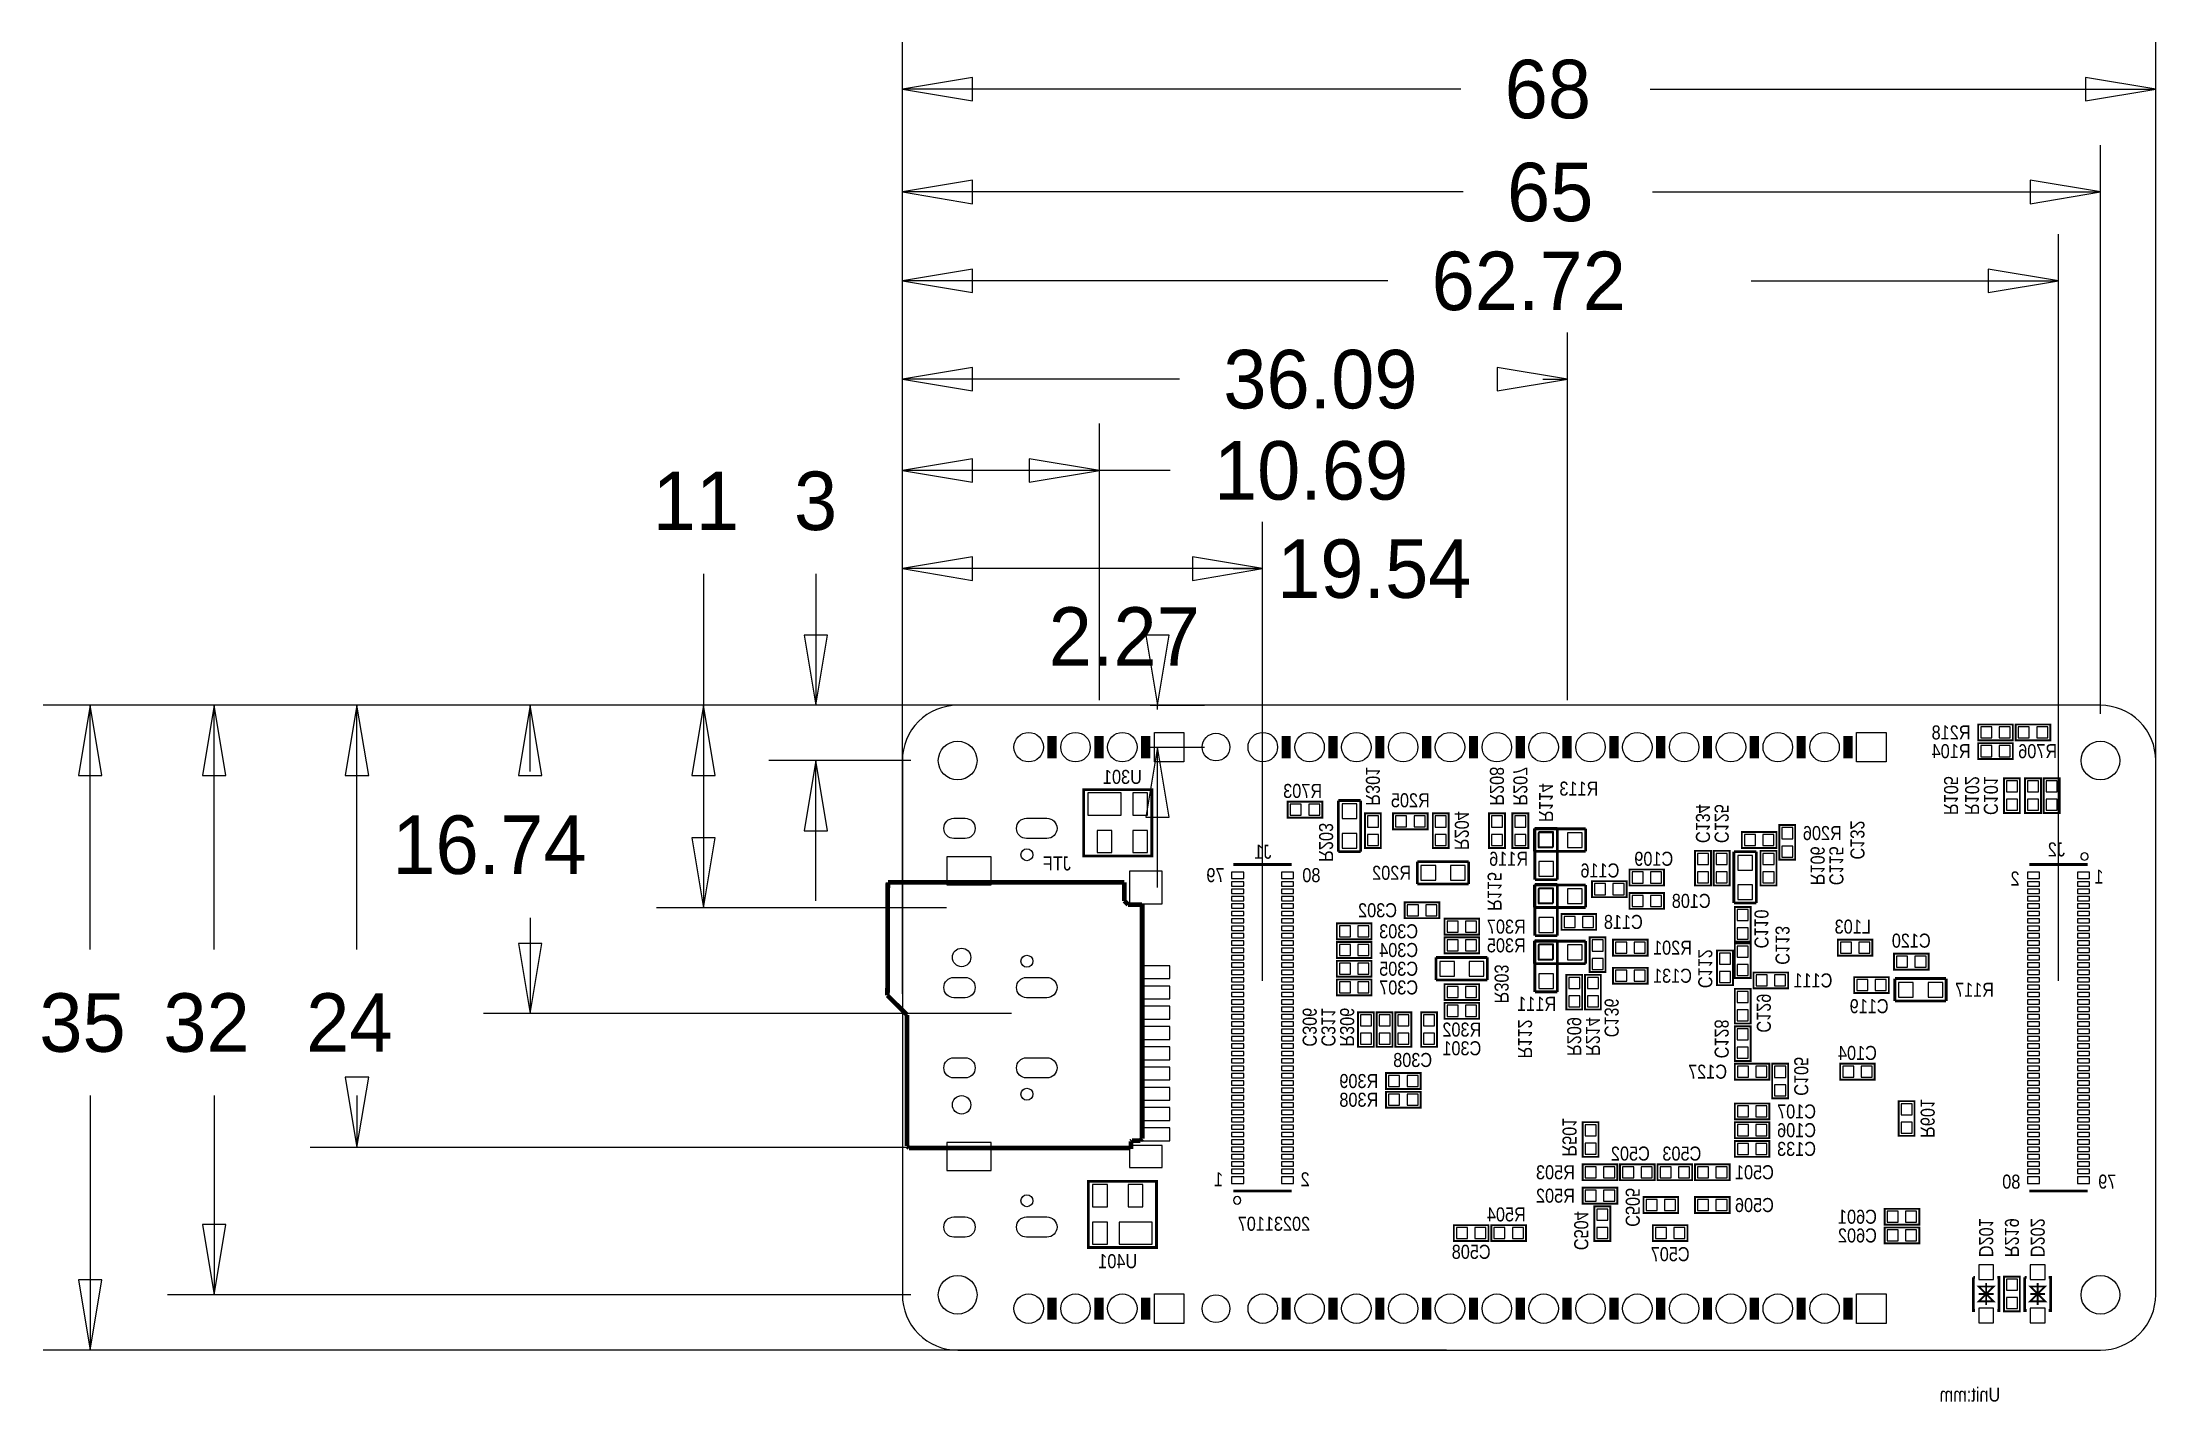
# Model space of a CAD drawing. Extents: x -47 to 68, y -3 to 71.
import ezdxf
from ezdxf.enums import TextEntityAlignment as Align

# ---------------------------------------------------------------- set-up
doc = ezdxf.new("R2010")
doc.units = 0
doc.layers.add('DXF', color=40, linetype='CONTINUOUS')

msp = doc.modelspace()

# ---------------------------------------------------------------- texts
at = {"layer": 'DXF', "width": 0.992}
for s, p in [('68', (32.6771, 66.8655)), ('65', (32.8041, 61.2775)), ('62.72', (28.7147, 56.4515)), ('36.09', (17.4117, 51.1175)), ('10.69', (16.9037, 46.1645)), ('11', (-13.5509, 44.5135)), ('3', (-5.8801, 44.5135)), ('19.54', (20.3327, 40.8305)), ('2.27', (7.9375, 37.1475)), ('16.74', (-27.6733, 25.8445)), ('35', (-46.8249, 16.1925)), ('32', (-40.0939, 16.1925)), ('24', (-32.3469, 16.1925))]:
    msp.add_text(s, height=3.175, dxfattribs=at).set_placement(p)
at = {"layer": 'DXF', "text_generation_flag": 2, "width": 0.866667}
for s, p in [('R218', (56.896, 33.147)), ('R104', (56.896, 32.131)), ('R706', (61.595, 32.131)), ('U301', (11.938, 30.734)), ('R703', (21.717, 29.972)), ('R205', (27.559, 29.464)), ('R113', (36.703, 30.099)), ('R206', (49.911, 27.686)), ('J2', (62.611, 26.797)), ('JTF', (8.382, 26.035)), ('J1', (19.558, 26.67)), ('R116', (32.893, 26.289)), ('C116', (37.846, 25.654)), ('C109', (40.767, 26.289)), ('R202', (26.543, 25.527)), ('C302', (25.781, 23.495)), ('C108', (42.799, 24.003)), ('C303', (26.924, 22.352)), ('R307', (32.766, 22.606)), ('C118', (39.116, 22.86)), ('L103', (51.562, 22.606)), ('C304', (26.924, 21.336)), ('R305', (32.766, 21.59)), ('R201', (41.783, 21.463)), ('C120', (54.737, 21.844)), ('C305', (26.924, 20.32)), ('C131', (41.783, 19.939)), ('C307', (26.924, 19.304)), ('C111', (49.403, 19.685)), ('R117', (58.166, 19.177)), ('R111', (34.417, 18.415)), ('C119', (52.451, 18.288)), ('R302', (30.353, 17.018)), ('C308', (27.686, 15.367)), ('C301', (30.353, 16.002)), ('C104', (51.816, 15.748)), ('R309', (24.765, 14.224)), ('C127', (43.688, 14.732)), ('R308', (24.765, 13.208)), ('C107', (48.514, 12.573)), ('C106', (48.514, 11.557)), ('C502', (39.497, 10.287)), ('C503', (42.291, 10.287)), ('C133', (48.514, 10.541)), ('R503', (35.433, 9.271)), ('C501', (46.228, 9.271)), ('R502', (35.433, 8.001)), ('C506', (46.228, 7.493)), ('R504', (32.766, 6.985)), ('C601', (51.816, 6.858)), ('C602', (51.816, 5.842)), ('U401', (11.684, 4.445)), ('C508', (30.861, 4.953)), ('C507', (41.656, 4.826))]:
    msp.add_text(s, height=0.762, dxfattribs=at).set_placement(p, align=Align.CENTER)
for s, p in [('R301', (25.146, 30.607)), ('R208', (31.877, 30.608016)), ('R207', (33.147, 30.608016)), ('R105', (56.515, 30.100016)), ('R102', (57.658, 30.100016)), ('C101', (58.674, 30.100016)), ('R114', (34.544, 29.718)), ('R204', (29.972, 28.194)), ('C134', (43.053, 28.576016)), ('C125', (44.069, 28.576016)), ('C132', (51.435, 27.686)), ('R203', (22.606, 27.559)), ('R106', (49.276, 26.289)), ('C115', (50.292, 26.289)), ('R115', (31.75, 24.892)), ('C110', (46.228, 22.86)), ('C113', (47.371, 21.971)), ('C112', (43.18, 20.701)), ('C306', (21.717, 17.527016)), ('C311', (22.733, 17.527016)), ('R306', (23.749, 17.527016)), ('C136', (38.1, 18.034)), ('C129', (46.355, 18.288)), ('R112', (33.401, 16.891)), ('R209', (36.068, 17.018)), ('R214', (37.084, 17.018)), ('C128', (44.069, 16.891)), ('C105', (48.387, 14.859)), ('R601', (55.245, 12.573)), ('R501', (35.814, 11.557)), ('C505', (39.243, 7.747)), ('C504', (36.449, 6.477)), ('D201', (58.42, 6.097016)), ('R219', (59.817, 6.097016)), ('D202', (61.214, 6.097016))]:
    msp.add_text(s, height=0.762, rotation=270, dxfattribs=at).set_placement(p, align=Align.CENTER)
for s, p in [('79', (17.4752, 25.4)), ('80', (22.6822, 25.4)), ('2', (60.613544, 25.21839)), ('1', (65.163446, 25.318212)), ('1', (17.399, 8.89)), ('2', (22.098, 8.89)), ('80', (60.6552, 8.763)), ('79', (65.8622, 8.763)), ('20231107', (22.1234, 6.477)), ('Unit:mm', (59.563, -2.794))]:
    msp.add_text(s, height=0.762, dxfattribs=at).set_placement(p)
msp.add_text('R303', height=0.762, rotation=270, dxfattribs=at).set_placement((32.131, 18.8214))

# ---------------------------------------------------------------- linework, layer by layer
at = {"layer": 'DXF'}
for points in [[(0, 19.346418), (0, 70.993)], [(67.999864, 18.540984), (67.999864, 70.993)], [(3.81, 69.088), (0, 68.453), (3.81, 67.818), (3.81, 69.088)], [(64.189864, 67.818), (67.999864, 68.453), (64.189864, 69.088), (64.189864, 67.818)], [(30.29585, 68.453), (0, 68.453)], [(40.57015, 68.453), (67.999864, 68.453)], [(0, 34.280856), (0, 65.405)], [(64.99987, 34.539936), (64.99987, 65.405)], [(3.81, 63.5), (0, 62.865), (3.81, 62.23), (3.81, 63.5)], [(61.18987, 62.23), (64.99987, 62.865), (61.18987, 63.5), (61.18987, 62.23)], [(30.42285, 62.865), (0, 62.865)], [(40.69715, 62.865), (64.99987, 62.865)], [(0, 32.042608), (0, 60.579)], [(62.723014, 20.040092), (62.723014, 60.579)], [(3.81, 58.674), (0, 58.039), (3.81, 57.404), (3.81, 58.674)], [(58.913014, 57.404), (62.723014, 58.039), (58.913014, 58.674), (58.913014, 57.404)], [(26.33345, 58.039), (0, 58.039)], [(46.05655, 58.039), (62.723014, 58.039)], [(0, 33.300924), (0, 55.245)], [(36.087812, 35.270694), (36.087812, 55.245)], [(3.81, 53.34), (0, 52.705), (3.81, 52.07), (3.81, 53.34)], [(32.277812, 52.07), (36.087812, 52.705), (32.277812, 53.34), (32.277812, 52.07)], [(15.03045, 52.705), (0, 52.705)], [(34.75355, 52.705), (36.087812, 52.705)], [(0, 33.907476), (0, 50.292)], [(10.687812, 35.270694), (10.687812, 50.292)], [(3.81, 48.387), (0, 47.752), (3.81, 47.117), (3.81, 48.387)], [(6.877812, 47.117), (10.687812, 47.752), (6.877812, 48.387), (6.877812, 47.117)], [(10.687812, 47.752), (0, 47.752)], [(14.52245, 47.752), (10.687812, 47.752)], [(0, 33.30194), (0, 44.958)], [(19.543014, 20.040092), (19.543014, 44.958)], [(3.81, 43.053), (0, 42.418), (3.81, 41.783), (3.81, 43.053)], [(15.733014, 41.783), (19.543014, 42.418), (15.733014, 43.053), (15.733014, 41.783)], [(-10.795, 42.13225), (-10.795, 34.99993)], [(-4.699, 42.13225), (-4.699, 34.99993)], [(19.543014, 42.418), (0, 42.418)], [(17.95145, 42.418), (19.543014, 42.418)], [(-5.334, 38.80993), (-4.699, 34.99993), (-4.064, 38.80993), (-5.334, 38.80993)], [(13.208, 38.80993), (13.843, 34.99993), (14.478, 38.80993), (13.208, 38.80993)], [(27.372056, 34.99993), (-46.609, 34.99993)], [(-43.434, 31.18993), (-44.069, 34.99993), (-44.704, 31.18993), (-43.434, 31.18993)], [(-44.069, 21.74875), (-44.069, 34.99993)], [(4.823968, 34.99993), (-39.878, 34.99993)], [(-36.703, 31.18993), (-37.338, 34.99993), (-37.973, 31.18993), (-36.703, 31.18993)], [(-37.338, 21.74875), (-37.338, 34.99993)], [(4.077462, 34.99993), (-32.131, 34.99993)], [(-28.956, 31.18993), (-29.591, 34.99993), (-30.226, 31.18993), (-28.956, 31.18993)], [(-29.591, 21.74875), (-29.591, 34.99993)], [(1.537462, 34.99993), (-22.733, 34.99993)], [(-19.558, 31.18993), (-20.193, 34.99993), (-20.828, 31.18993), (-19.558, 31.18993)], [(-20.193, 31.40075), (-20.193, 34.99993)], [(3.703828, 34.99993), (-13.335, 34.99993)], [(-10.16, 31.18993), (-10.795, 34.99993), (-11.43, 31.18993), (-10.16, 31.18993)], [(-10.795, 34.99993), (-10.795, 23.999952)], [(2.257298, 34.99993), (-7.239, 34.99993)], [(13.449808, 34.99993), (16.383, 34.99993)], [(13.843, 34.76625), (13.843, 34.99993)], [(14.478, 28.920694), (13.843, 32.730694), (13.208, 28.920694), (14.478, 28.920694)], [(13.227812, 32.730694), (16.383, 32.730694)], [(13.843, 25.110694), (13.843, 32.730694)], [(0.459994, 31.999936), (-7.239, 31.999936)], [(-4.064, 28.189936), (-4.699, 31.999936), (-5.334, 28.189936), (-4.064, 28.189936)], [(-4.699, 24.379936), (-4.699, 31.999936)], [(-11.43, 27.809952), (-10.795, 23.999952), (-10.16, 27.809952), (-11.43, 27.809952)], [(-20.193, 23.46325), (-20.193, 18.262092)], [(2.399792, 23.999952), (-13.335, 23.999952)], [(-20.828, 22.072092), (-20.193, 18.262092), (-19.558, 22.072092), (-20.828, 22.072092)], [(5.9182, 18.262092), (-22.733, 18.262092)], [(-44.069, 13.81125), (-44.069, 0)], [(-37.338, 13.81125), (-37.338, 2.999994)], [(-30.226, 14.809978), (-29.591, 10.999978), (-28.956, 14.809978), (-30.226, 14.809978)], [(-29.591, 13.81125), (-29.591, 10.999978)], [(2.399792, 10.999978), (-32.131, 10.999978)], [(-37.973, 6.809994), (-37.338, 2.999994), (-36.703, 6.809994), (-37.973, 6.809994)], [(-44.704, 3.81), (-44.069, 0), (-43.434, 3.81), (-44.704, 3.81)], [(0.459994, 2.999994), (-39.878, 2.999994)], [(29.520388, 0), (-46.609, 0)]]:
    msp.add_lwpolyline(points, dxfattribs=at)
for points in [[(2.999994, 0), (64.99987, 0, 0.414214), (67.999864, 2.999994), (67.999864, 31.999936, 0.414214), (64.99987, 34.99993), (2.999994, 34.99993, 0.414214), (0, 31.999936), (0, 2.999994, 0.414214)], [(3.399282, 27.770455), (2.799334, 27.770455, -1), (2.799334, 28.870529), (3.399282, 28.870529, -1)], [(7.840218, 27.770455), (6.740398, 27.770455, -1), (6.740398, 28.870529), (7.840218, 28.870529, -1)], [(64.335152, 26.797, 1), (63.934908, 26.796828, 1)], [(3.399282, 19.129375), (2.799334, 19.129375, -1), (2.799334, 20.229449), (3.399282, 20.229449, -1)], [(7.840218, 19.129375), (6.740398, 19.129375, -1), (6.740398, 20.229449), (7.840218, 20.229449, -1)], [(3.399536, 14.770481), (2.799588, 14.770481, -1), (2.799588, 15.870555), (3.399536, 15.870555, -1)], [(7.840472, 14.770481), (6.740652, 14.770481, -1), (6.740652, 15.870555), (7.840472, 15.870555, -1)], [(18.361152, 8.128, 1), (17.960788, 8.128172, 1)], [(3.399536, 6.129401), (2.799588, 6.129401, -1), (2.799588, 7.229475), (3.399536, 7.229475, -1)], [(7.840472, 6.129401), (6.740652, 6.129401, -1), (6.740652, 7.229475), (7.840472, 7.229475, -1)]]:
    msp.add_lwpolyline(points, format="xyb", close=True, dxfattribs=at)
for points, const_width in [([(8.12292, 32.130746), (8.12292, 33.330642)], 0.500126), ([(10.66292, 32.130746), (10.66292, 33.330642)], 0.500126), ([(13.20292, 32.130746), (13.20292, 33.330642)], 0.500126), ([(20.82292, 32.130746), (20.82292, 33.330642)], 0.500126), ([(23.36292, 32.130746), (23.36292, 33.330642)], 0.500126), ([(25.90292, 32.130746), (25.90292, 33.330642)], 0.500126), ([(28.44292, 32.130746), (28.44292, 33.330642)], 0.500126), ([(30.98292, 32.130746), (30.98292, 33.330642)], 0.500126), ([(33.52292, 32.130746), (33.52292, 33.330642)], 0.500126), ([(36.06292, 32.130746), (36.06292, 33.330642)], 0.500126), ([(38.60292, 32.130746), (38.60292, 33.330642)], 0.500126), ([(41.14292, 32.130746), (41.14292, 33.330642)], 0.500126), ([(43.68292, 32.130746), (43.68292, 33.330642)], 0.500126), ([(46.22292, 32.130746), (46.22292, 33.330642)], 0.500126), ([(48.76292, 32.130746), (48.76292, 33.330642)], 0.500126), ([(51.30292, 32.130746), (51.30292, 33.330642)], 0.500126), ([(60.2488, 33.9598), (58.3692, 33.9598), (58.3692, 33.0962), (60.2488, 33.0962), (60.2488, 33.9598)], 0.1016), ([(60.4012, 33.0962), (62.2808, 33.0962), (62.2808, 33.9598), (60.4012, 33.9598), (60.4012, 33.0962)], 0.1016), ([(58.3692, 32.0802), (60.2488, 32.0802), (60.2488, 32.9438), (58.3692, 32.9438), (58.3692, 32.0802)], 0.1016), ([(59.7662, 31.0388), (59.7662, 29.1592), (60.6298, 29.1592), (60.6298, 31.0388), (59.7662, 31.0388)], 0.1016), ([(61.7728, 29.1592), (61.7728, 31.0388), (60.9092, 31.0388), (60.9092, 29.1592), (61.7728, 29.1592)], 0.1016), ([(62.7888, 29.1592), (62.7888, 31.0388), (61.9252, 31.0388), (61.9252, 29.1592), (62.7888, 29.1592)], 0.1016), ([(13.533882, 30.425898), (9.833864, 30.425898), (9.833864, 26.825702), (13.533882, 26.825702), (13.533882, 30.425898)], 0.150114), ([(22.7838, 29.7688), (20.9042, 29.7688), (20.9042, 28.9052), (22.7838, 28.9052), (22.7838, 29.7688)], 0.1016), ([(23.6474, 29.8323), (23.6474, 27.051)], 0.1524), ([(24.8666, 29.8323), (23.6474, 29.8323)], 0.1524), ([(24.8666, 27.051), (24.8666, 29.8323)], 0.1524), ([(25.0952, 29.1338), (25.0952, 27.2542), (25.9588, 27.2542), (25.9588, 29.1338), (25.0952, 29.1338)], 0.1016), ([(26.6192, 28.2702), (28.4988, 28.2702), (28.4988, 29.1338), (26.6192, 29.1338), (26.6192, 28.2702)], 0.1016), ([(28.7782, 29.1338), (28.7782, 27.2542), (29.6418, 27.2542), (29.6418, 29.1338), (28.7782, 29.1338)], 0.1016), ([(31.8262, 29.1338), (31.8262, 27.2542), (32.6898, 27.2542), (32.6898, 29.1338), (31.8262, 29.1338)], 0.1016), ([(33.0962, 29.1338), (33.0962, 27.2542), (33.9598, 27.2542), (33.9598, 29.1338), (33.0962, 29.1338)], 0.1016), ([(37.0713, 28.2956), (34.29, 28.2956)], 0.1524), ([(34.29, 28.2956), (34.29, 27.0764)], 0.1524), ([(35.5346, 28.321), (34.3154, 28.321)], 0.1524), ([(34.3154, 28.321), (34.3154, 25.5397)], 0.1524), ([(35.5346, 25.5397), (35.5346, 28.321)], 0.1524), ([(37.0713, 27.0764), (37.0713, 28.2956)], 0.1524), ([(45.5422, 27.2542), (47.4218, 27.2542), (47.4218, 28.1178), (45.5422, 28.1178), (45.5422, 27.2542)], 0.1016), ([(48.4378, 26.6192), (48.4378, 28.4988), (47.5742, 28.4988), (47.5742, 26.6192), (48.4378, 26.6192)], 0.1016), ([(17.958054, 26.36012), (21.127974, 26.36012)], 0.150114), ([(23.6474, 27.051), (24.8666, 27.051)], 0.1524), ([(30.7213, 26.5176), (27.94, 26.5176)], 0.1524), ([(27.94, 26.5176), (27.94, 25.2984)], 0.1524), ([(30.7213, 25.2984), (30.7213, 26.5176)], 0.1524), ([(34.29, 27.0764), (37.0713, 27.0764)], 0.1524), ([(43.8658, 25.2222), (43.8658, 27.1018), (43.0022, 27.1018), (43.0022, 25.2222), (43.8658, 25.2222)], 0.1016), ([(44.8818, 25.2222), (44.8818, 27.1018), (44.0182, 27.1018), (44.0182, 25.2222), (44.8818, 25.2222)], 0.1016), ([(46.3296, 27.051), (45.1104, 27.051)], 0.1524), ([(45.1104, 27.051), (45.1104, 24.2697)], 0.1524), ([(46.3296, 24.2697), (46.3296, 27.051)], 0.1524), ([(46.5582, 27.1018), (46.5582, 25.2222), (47.4218, 25.2222), (47.4218, 27.1018), (46.5582, 27.1018)], 0.1016), ([(61.138054, 26.36012), (64.307974, 26.36012)], 0.150114), ([(-0.807974, 19.249644), (-0.788416, 25.396444)], 0.254), ([(-0.788416, 25.396444), (12.044426, 25.396444)], 0.254), ([(12.044426, 25.396444), (12.044426, 24.380444)], 0.254), ([(27.94, 25.2984), (30.7213, 25.2984)], 0.1524), ([(37.0713, 25.2476), (34.29, 25.2476)], 0.1524), ([(34.29, 25.2476), (34.29, 24.0284)], 0.1524), ([(34.3154, 25.5397), (35.5346, 25.5397)], 0.1524), ([(35.5346, 25.273), (34.3154, 25.273)], 0.1524), ([(34.3154, 25.273), (34.3154, 22.4917)], 0.1524), ([(35.5346, 22.4917), (35.5346, 25.273)], 0.1524), ([(37.0713, 24.0284), (37.0713, 25.2476)], 0.1524), ([(37.4142, 24.5872), (39.2938, 24.5872), (39.2938, 25.4508), (37.4142, 25.4508), (37.4142, 24.5872)], 0.1016), ([(39.4462, 25.2222), (41.3258, 25.2222), (41.3258, 26.0858), (39.4462, 26.0858), (39.4462, 25.2222)], 0.1016), ([(12.044426, 24.380444), (12.247626, 24.177244)], 0.254), ([(12.247626, 24.177244), (13.009626, 24.177244)], 0.254), ([(13.009626, 24.177244), (13.009626, 11.477244)], 0.254), ([(27.2542, 23.4442), (29.1338, 23.4442), (29.1338, 24.3078), (27.2542, 24.3078), (27.2542, 23.4442)], 0.1016), ([(34.29, 24.0284), (37.0713, 24.0284)], 0.1524), ([(39.4462, 23.9522), (41.3258, 23.9522), (41.3258, 24.8158), (39.4462, 24.8158), (39.4462, 23.9522)], 0.1016), ([(45.1104, 24.2697), (46.3296, 24.2697)], 0.1524), ([(46.0248, 22.1742), (46.0248, 24.0538), (45.1612, 24.0538), (45.1612, 22.1742), (46.0248, 22.1742)], 0.1016), ([(23.5712, 22.3012), (25.4508, 22.3012), (25.4508, 23.1648), (23.5712, 23.1648), (23.5712, 22.3012)], 0.1016), ([(29.4132, 22.5552), (31.2928, 22.5552), (31.2928, 23.4188), (29.4132, 23.4188), (29.4132, 22.5552)], 0.1016), ([(35.7632, 22.8092), (37.6428, 22.8092), (37.6428, 23.6728), (35.7632, 23.6728), (35.7632, 22.8092)], 0.1016), ([(23.5712, 21.2852), (25.4508, 21.2852), (25.4508, 22.1488), (23.5712, 22.1488), (23.5712, 21.2852)], 0.1016), ([(29.4132, 21.5392), (31.2928, 21.5392), (31.2928, 22.4028), (29.4132, 22.4028), (29.4132, 21.5392)], 0.1016), ([(37.0713, 22.1996), (34.29, 22.1996)], 0.1524), ([(34.29, 22.1996), (34.29, 20.9804)], 0.1524), ([(34.3154, 22.4917), (35.5346, 22.4917)], 0.1524), ([(35.5346, 22.225), (34.3154, 22.225)], 0.1524), ([(34.3154, 22.225), (34.3154, 19.4437)], 0.1524), ([(35.5346, 19.4437), (35.5346, 22.225)], 0.1524), ([(37.0713, 20.9804), (37.0713, 22.1996)], 0.1524), ([(37.2872, 22.4028), (37.2872, 20.5232), (38.1508, 20.5232), (38.1508, 22.4028), (37.2872, 22.4028)], 0.1016), ([(40.4368, 22.2758), (38.5572, 22.2758), (38.5572, 21.4122), (40.4368, 21.4122), (40.4368, 22.2758)], 0.1016), ([(45.1612, 22.0726), (45.1612, 20.193), (46.0248, 20.193), (46.0248, 22.0726), (45.1612, 22.0726)], 0.1016), ([(52.6288, 22.2758), (50.7492, 22.2758), (50.7492, 21.4122), (52.6288, 21.4122), (52.6288, 22.2758)], 0.1016), ([(23.5712, 20.2692), (25.4508, 20.2692), (25.4508, 21.1328), (23.5712, 21.1328), (23.5712, 20.2692)], 0.1016), ([(31.7373, 21.3106), (28.956, 21.3106)], 0.1524), ([(28.956, 21.3106), (28.956, 20.0914)], 0.1524), ([(31.7373, 20.0914), (31.7373, 21.3106)], 0.1524), ([(34.29, 20.9804), (37.0713, 20.9804)], 0.1524), ([(40.4368, 20.7518), (38.5572, 20.7518), (38.5572, 19.8882), (40.4368, 19.8882), (40.4368, 20.7518)], 0.1016), ([(44.196, 21.6916), (44.196, 19.812), (45.0596, 19.812), (45.0596, 21.6916), (44.196, 21.6916)], 0.1016), ([(55.6768, 21.5138), (53.7972, 21.5138), (53.7972, 20.6502), (55.6768, 20.6502), (55.6768, 21.5138)], 0.1016), ([(23.5712, 19.2532), (25.4508, 19.2532), (25.4508, 20.1168), (23.5712, 20.1168), (23.5712, 19.2532)], 0.1016), ([(28.956, 20.0914), (31.7373, 20.0914)], 0.1524), ([(29.4132, 18.9992), (31.2928, 18.9992), (31.2928, 19.8628), (29.4132, 19.8628), (29.4132, 18.9992)], 0.1016), ([(34.3154, 19.4437), (35.5346, 19.4437)], 0.1524), ([(36.0172, 20.3708), (36.0172, 18.4912), (36.8808, 18.4912), (36.8808, 20.3708), (36.0172, 20.3708)], 0.1016), ([(37.0332, 20.3708), (37.0332, 18.4912), (37.8968, 18.4912), (37.8968, 20.3708), (37.0332, 20.3708)], 0.1016), ([(46.0248, 17.7292), (46.0248, 19.6088), (45.1612, 19.6088), (45.1612, 17.7292), (46.0248, 17.7292)], 0.1016), ([(48.0568, 20.4978), (46.1772, 20.4978), (46.1772, 19.6342), (48.0568, 19.6342), (48.0568, 20.4978)], 0.1016), ([(53.5178, 20.2438), (51.6382, 20.2438), (51.6382, 19.3802), (53.5178, 19.3802), (53.5178, 20.2438)], 0.1016), ([(56.6293, 20.1676), (53.848, 20.1676)], 0.1524), ([(53.848, 20.1676), (53.848, 18.9484)], 0.1524), ([(56.6293, 18.9484), (56.6293, 20.1676)], 0.1524), ([(0.258826, 18.182844), (-0.807974, 19.249644)], 0.254), ([(25.5778, 16.4592), (25.5778, 18.3388), (24.7142, 18.3388), (24.7142, 16.4592), (25.5778, 16.4592)], 0.1016), ([(26.5938, 16.4592), (26.5938, 18.3388), (25.7302, 18.3388), (25.7302, 16.4592), (26.5938, 16.4592)], 0.1016), ([(27.6098, 16.4592), (27.6098, 18.3388), (26.7462, 18.3388), (26.7462, 16.4592), (27.6098, 16.4592)], 0.1016), ([(29.0068, 16.4592), (29.0068, 18.3388), (28.1432, 18.3388), (28.1432, 16.4592), (29.0068, 16.4592)], 0.1016), ([(31.2928, 18.8468), (29.4132, 18.8468), (29.4132, 17.9832), (31.2928, 17.9832), (31.2928, 18.8468)], 0.1016), ([(53.848, 18.9484), (56.6293, 18.9484)], 0.1524), ([(0.258826, 11.070844), (0.258826, 18.182844)], 0.254), ([(45.1612, 17.5768), (45.1612, 15.6972), (46.0248, 15.6972), (46.0248, 17.5768), (45.1612, 17.5768)], 0.1016), ([(28.1178, 15.0368), (26.2382, 15.0368), (26.2382, 14.1732), (28.1178, 14.1732), (28.1178, 15.0368)], 0.1016), ([(45.1612, 14.6812), (47.0408, 14.6812), (47.0408, 15.5448), (45.1612, 15.5448), (45.1612, 14.6812)], 0.1016), ([(47.1932, 15.5448), (47.1932, 13.6652), (48.0568, 13.6652), (48.0568, 15.5448), (47.1932, 15.5448)], 0.1016), ([(50.8762, 14.6812), (52.7558, 14.6812), (52.7558, 15.5448), (50.8762, 15.5448), (50.8762, 14.6812)], 0.1016), ([(26.2382, 13.1572), (28.1178, 13.1572), (28.1178, 14.0208), (26.2382, 14.0208), (26.2382, 13.1572)], 0.1016), ([(45.1612, 12.5222), (47.0408, 12.5222), (47.0408, 13.3858), (45.1612, 13.3858), (45.1612, 12.5222)], 0.1016), ([(54.0512, 13.5128), (54.0512, 11.6332), (54.9148, 11.6332), (54.9148, 13.5128), (54.0512, 13.5128)], 0.1016), ([(12.450826, 11.375644), (12.400026, 11.324844)], 0.254), ([(12.908026, 11.375644), (12.450826, 11.375644)], 0.254), ([(13.009626, 11.477244), (12.908026, 11.375644)], 0.254), ([(36.9062, 12.3698), (36.9062, 10.4902), (37.7698, 10.4902), (37.7698, 12.3698), (36.9062, 12.3698)], 0.1016), ([(45.1612, 11.5062), (47.0408, 11.5062), (47.0408, 12.3698), (45.1612, 12.3698), (45.1612, 11.5062)], 0.1016), ([(0.360426, 10.969244), (0.258826, 11.070844)], 0.254), ([(12.349226, 10.969244), (0.360426, 10.969244)], 0.254), ([(12.400026, 10.918444), (12.349226, 10.969244)], 0.254), ([(12.400026, 11.324844), (12.400026, 10.918444)], 0.254), ([(45.1612, 10.4902), (47.0408, 10.4902), (47.0408, 11.3538), (45.1612, 11.3538), (45.1612, 10.4902)], 0.1016), ([(10.088118, 5.565902), (13.788136, 5.565902), (13.788136, 9.166098), (10.088118, 9.166098), (10.088118, 5.565902)], 0.150114), ([(38.7858, 10.0838), (36.9062, 10.0838), (36.9062, 9.2202), (38.7858, 9.2202), (38.7858, 10.0838)], 0.1016), ([(38.9382, 9.2202), (40.8178, 9.2202), (40.8178, 10.0838), (38.9382, 10.0838), (38.9382, 9.2202)], 0.1016), ([(40.9702, 9.2202), (42.8498, 9.2202), (42.8498, 10.0838), (40.9702, 10.0838), (40.9702, 9.2202)], 0.1016), ([(43.0022, 9.2202), (44.8818, 9.2202), (44.8818, 10.0838), (43.0022, 10.0838), (43.0022, 9.2202)], 0.1016), ([(21.127974, 8.640064), (17.958054, 8.640064)], 0.150114), ([(38.7858, 8.8138), (36.9062, 8.8138), (36.9062, 7.9502), (38.7858, 7.9502), (38.7858, 8.8138)], 0.1016), ([(40.2082, 7.4422), (42.0878, 7.4422), (42.0878, 8.3058), (40.2082, 8.3058), (40.2082, 7.4422)], 0.1016), ([(43.0022, 7.4422), (44.8818, 7.4422), (44.8818, 8.3058), (43.0022, 8.3058), (43.0022, 7.4422)], 0.1016), ([(64.307974, 8.640064), (61.138054, 8.640064)], 0.150114), ([(38.4048, 5.9182), (38.4048, 7.7978), (37.5412, 7.7978), (37.5412, 5.9182), (38.4048, 5.9182)], 0.1016), ([(55.1688, 7.6708), (53.2892, 7.6708), (53.2892, 6.8072), (55.1688, 6.8072), (55.1688, 7.6708)], 0.1016), ([(31.8008, 6.7818), (29.9212, 6.7818), (29.9212, 5.9182), (31.8008, 5.9182), (31.8008, 6.7818)], 0.1016), ([(31.9532, 5.9182), (33.8328, 5.9182), (33.8328, 6.7818), (31.9532, 6.7818), (31.9532, 5.9182)], 0.1016), ([(42.5958, 6.7818), (40.7162, 6.7818), (40.7162, 5.9182), (42.5958, 5.9182), (42.5958, 6.7818)], 0.1016), ([(55.1688, 6.6548), (53.2892, 6.6548), (53.2892, 5.7912), (55.1688, 5.7912), (55.1688, 6.6548)], 0.1016), ([(58.100976, 3.947922), (58.100976, 2.148078), (58.201052, 2.148078)], 0.150114), ([(58.100976, 3.947922), (58.201052, 3.947922)], 0.150114), ([(58.801, 3.048), (59.20105, 3.44805), (58.40095, 3.44805), (58.801, 3.048), (58.40095, 2.64795), (59.20105, 2.64795), (58.801, 3.048)], 0.100076), ([(58.801, 3.647948), (58.801, 2.448052)], 0.100076), ([(59.400948, 3.947922), (59.501024, 3.947922), (59.501024, 2.148078), (59.400948, 2.148078)], 0.150114), ([(60.6298, 2.1082), (60.6298, 3.9878), (59.7662, 3.9878), (59.7662, 2.1082), (60.6298, 2.1082)], 0.1016), ([(60.894976, 3.947922), (60.894976, 2.148078), (60.995052, 2.148078)], 0.150114), ([(60.894976, 3.947922), (60.995052, 3.947922)], 0.150114), ([(61.595, 3.048), (61.99505, 3.44805), (61.19495, 3.44805), (61.595, 3.048), (61.19495, 2.64795), (61.99505, 2.64795), (61.595, 3.048)], 0.100076), ([(61.595, 3.647948), (61.595, 2.448052)], 0.100076), ([(62.194948, 3.947922), (62.295024, 3.947922), (62.295024, 2.148078), (62.194948, 2.148078)], 0.150114), ([(8.12292, 1.650492), (8.12292, 2.850388)], 0.500126), ([(10.66292, 1.650492), (10.66292, 2.850388)], 0.500126), ([(13.20292, 1.650492), (13.20292, 2.850388)], 0.500126), ([(20.82292, 1.650492), (20.82292, 2.850388)], 0.500126), ([(23.36292, 1.650492), (23.36292, 2.850388)], 0.500126), ([(25.90292, 1.650492), (25.90292, 2.850388)], 0.500126), ([(28.44292, 1.650492), (28.44292, 2.850388)], 0.500126), ([(30.98292, 1.650492), (30.98292, 2.850388)], 0.500126), ([(33.52292, 1.650492), (33.52292, 2.850388)], 0.500126), ([(36.06292, 1.650492), (36.06292, 2.850388)], 0.500126), ([(38.60292, 1.650492), (38.60292, 2.850388)], 0.500126), ([(41.14292, 1.650492), (41.14292, 2.850388)], 0.500126), ([(43.68292, 1.650492), (43.68292, 2.850388)], 0.500126), ([(46.22292, 1.650492), (46.22292, 2.850388)], 0.500126), ([(48.76292, 1.650492), (48.76292, 2.850388)], 0.500126), ([(51.30292, 1.650492), (51.30292, 2.850388)], 0.500126), ([(59.20105, 3.048), (58.40095, 3.048)], 0.100076), ([(61.99505, 3.048), (61.19495, 3.048)], 0.100076)]:
    msp.add_lwpolyline(points, dxfattribs=dict(at, const_width=const_width))
for points in [[(15.272893, 33.530667), (15.272893, 31.930721), (13.672947, 31.930721), (13.672947, 33.530667)], [(53.372893, 33.530667), (53.372893, 31.930721), (51.772947, 31.930721), (51.772947, 33.530667)], [(59.108848, 33.22828), (59.108848, 33.82772), (58.509408, 33.82772), (58.509408, 33.22828)], [(60.108592, 33.22828), (60.108592, 33.82772), (59.509152, 33.82772), (59.509152, 33.22828)], [(60.541408, 33.82772), (60.541408, 33.22828), (61.140848, 33.22828), (61.140848, 33.82772)], [(61.541152, 33.82772), (61.541152, 33.22828), (62.140592, 33.22828), (62.140592, 33.82772)], [(58.509408, 32.81172), (58.509408, 32.21228), (59.108848, 32.21228), (59.108848, 32.81172)], [(59.509152, 32.81172), (59.509152, 32.21228), (60.108592, 32.21228), (60.108592, 32.81172)], [(10.068687, 29.041852), (11.868785, 29.041852), (11.868785, 30.241748), (10.068687, 30.241748)], [(12.499086, 29.041852), (13.299186, 29.041852), (13.299186, 30.241748), (12.499086, 30.241748)], [(60.49772, 30.898592), (59.89828, 30.898592), (59.89828, 30.299152), (60.49772, 30.299152)], [(60.49772, 29.898848), (59.89828, 29.898848), (59.89828, 29.299408), (60.49772, 29.299408)], [(61.04128, 30.299152), (61.64072, 30.299152), (61.64072, 30.898592), (61.04128, 30.898592)], [(61.04128, 29.299408), (61.64072, 29.299408), (61.64072, 29.898848), (61.04128, 29.898848)], [(62.05728, 30.299152), (62.65672, 30.299152), (62.65672, 30.898592), (62.05728, 30.898592)], [(62.05728, 29.299408), (62.65672, 29.299408), (62.65672, 29.898848), (62.05728, 29.898848)], [(21.643848, 29.03728), (21.643848, 29.63672), (21.044408, 29.63672), (21.044408, 29.03728)], [(22.643592, 29.03728), (22.643592, 29.63672), (22.044152, 29.63672), (22.044152, 29.03728)], [(24.65705, 29.64815), (23.85695, 29.64815), (23.85695, 28.84805), (24.65705, 28.84805)], [(25.82672, 28.993592), (25.22728, 28.993592), (25.22728, 28.394152), (25.82672, 28.394152)], [(26.759408, 29.00172), (26.759408, 28.40228), (27.358848, 28.40228), (27.358848, 29.00172)], [(27.759152, 29.00172), (27.759152, 28.40228), (28.358592, 28.40228), (28.358592, 29.00172)], [(29.50972, 28.993592), (28.91028, 28.993592), (28.91028, 28.394152), (29.50972, 28.394152)], [(32.55772, 28.993592), (31.95828, 28.993592), (31.95828, 28.394152), (32.55772, 28.394152)], [(33.82772, 28.993592), (33.22828, 28.993592), (33.22828, 28.394152), (33.82772, 28.394152)], [(10.568686, 27.009852), (11.368786, 27.009852), (11.368786, 28.209748), (10.568686, 28.209748)], [(12.499086, 27.009852), (13.299186, 27.009852), (13.299186, 28.209748), (12.499086, 28.209748)], [(24.65705, 28.04795), (23.85695, 28.04795), (23.85695, 27.24785), (24.65705, 27.24785)], [(25.82672, 27.993848), (25.22728, 27.993848), (25.22728, 27.394408), (25.82672, 27.394408)], [(29.50972, 27.993848), (28.91028, 27.993848), (28.91028, 27.394408), (29.50972, 27.394408)], [(32.55772, 27.993848), (31.95828, 27.993848), (31.95828, 27.394408), (32.55772, 27.394408)], [(33.82772, 27.993848), (33.22828, 27.993848), (33.22828, 27.394408), (33.82772, 27.394408)], [(35.28695, 27.28595), (35.28695, 28.08605), (34.48685, 28.08605), (34.48685, 27.28595)], [(34.52495, 27.32405), (35.32505, 27.32405), (35.32505, 28.12415), (34.52495, 28.12415)], [(36.88715, 27.28595), (36.88715, 28.08605), (36.08705, 28.08605), (36.08705, 27.28595)], [(45.682408, 27.98572), (45.682408, 27.38628), (46.281848, 27.38628), (46.281848, 27.98572)], [(46.682152, 27.98572), (46.682152, 27.38628), (47.281592, 27.38628), (47.281592, 27.98572)], [(47.70628, 27.759152), (48.30572, 27.759152), (48.30572, 28.358592), (47.70628, 28.358592)], [(2.405126, 25.25014), (4.818126, 25.25014), (4.818126, 26.77414), (2.405126, 26.77414)], [(34.52495, 25.72385), (35.32505, 25.72385), (35.32505, 26.52395), (34.52495, 26.52395)], [(43.13428, 26.362152), (43.73372, 26.362152), (43.73372, 26.961592), (43.13428, 26.961592)], [(44.15028, 26.362152), (44.74972, 26.362152), (44.74972, 26.961592), (44.15028, 26.961592)], [(45.31995, 26.05405), (46.12005, 26.05405), (46.12005, 26.85415), (45.31995, 26.85415)], [(47.28972, 26.961592), (46.69028, 26.961592), (46.69028, 26.362152), (47.28972, 26.362152)], [(47.70628, 26.759408), (48.30572, 26.759408), (48.30572, 27.358848), (47.70628, 27.358848)], [(12.322556, 24.222964), (14.100556, 24.222964), (14.100556, 26.000964), (12.322556, 26.000964)], [(18.51787, 25.950164), (17.857978, 25.950164), (17.857978, 25.600152), (18.51787, 25.600152)], [(17.857978, 25.185116), (18.51787, 25.185116), (18.51787, 25.41524), (17.857978, 25.41524)], [(21.22805, 25.950164), (20.568158, 25.950164), (20.568158, 25.600152), (21.22805, 25.600152)], [(20.568158, 25.185116), (21.22805, 25.185116), (21.22805, 25.41524), (20.568158, 25.41524)], [(28.93695, 25.50795), (28.93695, 26.30805), (28.13685, 26.30805), (28.13685, 25.50795)], [(30.53715, 25.50795), (30.53715, 26.30805), (29.73705, 26.30805), (29.73705, 25.50795)], [(37.554408, 25.31872), (37.554408, 24.71928), (38.153848, 24.71928), (38.153848, 25.31872)], [(38.554152, 25.31872), (38.554152, 24.71928), (39.153592, 24.71928), (39.153592, 25.31872)], [(39.586408, 25.95372), (39.586408, 25.35428), (40.185848, 25.35428), (40.185848, 25.95372)], [(40.586152, 25.95372), (40.586152, 25.35428), (41.185592, 25.35428), (41.185592, 25.95372)], [(43.13428, 25.362408), (43.73372, 25.362408), (43.73372, 25.961848), (43.13428, 25.961848)], [(44.15028, 25.362408), (44.74972, 25.362408), (44.74972, 25.961848), (44.15028, 25.961848)], [(45.31995, 24.45385), (46.12005, 24.45385), (46.12005, 25.25395), (45.31995, 25.25395)], [(47.28972, 25.961848), (46.69028, 25.961848), (46.69028, 25.362408), (47.28972, 25.362408)], [(61.69787, 25.950164), (61.037978, 25.950164), (61.037978, 25.600152), (61.69787, 25.600152)], [(61.69787, 25.41524), (61.037978, 25.41524), (61.037978, 25.185116), (61.69787, 25.185116)], [(64.40805, 25.950164), (63.748158, 25.950164), (63.748158, 25.600152), (64.40805, 25.600152)], [(64.40805, 25.41524), (63.748158, 25.41524), (63.748158, 25.185116), (64.40805, 25.185116)], [(17.857978, 24.785066), (18.51787, 24.785066), (18.51787, 25.01519), (17.857978, 25.01519)], [(17.857978, 24.385016), (18.51787, 24.385016), (18.51787, 24.61514), (17.857978, 24.61514)], [(17.857978, 23.984966), (18.51787, 23.984966), (18.51787, 24.21509), (17.857978, 24.21509)], [(20.568158, 24.785066), (21.22805, 24.785066), (21.22805, 25.01519), (20.568158, 25.01519)], [(20.568158, 24.385016), (21.22805, 24.385016), (21.22805, 24.61514), (20.568158, 24.61514)], [(20.568158, 23.984966), (21.22805, 23.984966), (21.22805, 24.21509), (20.568158, 24.21509)], [(27.394408, 24.17572), (27.394408, 23.57628), (27.993848, 23.57628), (27.993848, 24.17572)], [(28.394152, 24.17572), (28.394152, 23.57628), (28.993592, 23.57628), (28.993592, 24.17572)], [(35.28695, 24.23795), (35.28695, 25.03805), (34.48685, 25.03805), (34.48685, 24.23795)], [(34.52495, 24.27605), (35.32505, 24.27605), (35.32505, 25.07615), (34.52495, 25.07615)], [(36.88715, 24.23795), (36.88715, 25.03805), (36.08705, 25.03805), (36.08705, 24.23795)], [(39.586408, 24.68372), (39.586408, 24.08428), (40.185848, 24.08428), (40.185848, 24.68372)], [(40.586152, 24.68372), (40.586152, 24.08428), (41.185592, 24.08428), (41.185592, 24.68372)], [(61.69787, 25.01519), (61.037978, 25.01519), (61.037978, 24.785066), (61.69787, 24.785066)], [(61.69787, 24.61514), (61.037978, 24.61514), (61.037978, 24.385016), (61.69787, 24.385016)], [(61.69787, 24.21509), (61.037978, 24.21509), (61.037978, 23.984966), (61.69787, 23.984966)], [(64.40805, 25.01519), (63.748158, 25.01519), (63.748158, 24.785066), (64.40805, 24.785066)], [(64.40805, 24.61514), (63.748158, 24.61514), (63.748158, 24.385016), (64.40805, 24.385016)], [(64.40805, 24.21509), (63.748158, 24.21509), (63.748158, 23.984966), (64.40805, 23.984966)], [(17.857978, 23.584916), (18.51787, 23.584916), (18.51787, 23.81504), (17.857978, 23.81504)], [(17.857978, 23.18512), (18.51787, 23.18512), (18.51787, 23.415244), (17.857978, 23.415244)], [(17.857978, 22.78507), (18.51787, 22.78507), (18.51787, 23.015194), (17.857978, 23.015194)], [(20.568158, 23.584916), (21.22805, 23.584916), (21.22805, 23.81504), (20.568158, 23.81504)], [(20.568158, 23.18512), (21.22805, 23.18512), (21.22805, 23.415244), (20.568158, 23.415244)], [(20.568158, 22.78507), (21.22805, 22.78507), (21.22805, 23.015194), (20.568158, 23.015194)], [(23.711408, 23.03272), (23.711408, 22.43328), (24.310848, 22.43328), (24.310848, 23.03272)], [(24.711152, 23.03272), (24.711152, 22.43328), (25.310592, 22.43328), (25.310592, 23.03272)], [(29.553408, 23.28672), (29.553408, 22.68728), (30.152848, 22.68728), (30.152848, 23.28672)], [(30.553152, 23.28672), (30.553152, 22.68728), (31.152592, 22.68728), (31.152592, 23.28672)], [(34.52495, 22.67585), (35.32505, 22.67585), (35.32505, 23.47595), (34.52495, 23.47595)], [(35.903408, 23.54072), (35.903408, 22.94128), (36.502848, 22.94128), (36.502848, 23.54072)], [(36.903152, 23.54072), (36.903152, 22.94128), (37.502592, 22.94128), (37.502592, 23.54072)], [(45.29328, 23.314152), (45.89272, 23.314152), (45.89272, 23.913592), (45.29328, 23.913592)], [(61.69787, 23.81504), (61.037978, 23.81504), (61.037978, 23.584916), (61.69787, 23.584916)], [(61.69787, 23.415244), (61.037978, 23.415244), (61.037978, 23.18512), (61.69787, 23.18512)], [(61.69787, 23.015194), (61.037978, 23.015194), (61.037978, 22.78507), (61.69787, 22.78507)], [(64.40805, 23.81504), (63.748158, 23.81504), (63.748158, 23.584916), (64.40805, 23.584916)], [(64.40805, 23.415244), (63.748158, 23.415244), (63.748158, 23.18512), (64.40805, 23.18512)], [(64.40805, 23.015194), (63.748158, 23.015194), (63.748158, 22.78507), (64.40805, 22.78507)], [(17.857978, 22.38502), (18.51787, 22.38502), (18.51787, 22.615144), (17.857978, 22.615144)], [(17.857978, 21.98497), (18.51787, 21.98497), (18.51787, 22.215094), (17.857978, 22.215094)], [(17.857978, 21.58492), (18.51787, 21.58492), (18.51787, 21.815044), (17.857978, 21.815044)], [(20.568158, 22.38502), (21.22805, 22.38502), (21.22805, 22.615144), (20.568158, 22.615144)], [(20.568158, 21.98497), (21.22805, 21.98497), (21.22805, 22.215094), (20.568158, 22.215094)], [(20.568158, 21.58492), (21.22805, 21.58492), (21.22805, 21.815044), (20.568158, 21.815044)], [(23.711408, 22.01672), (23.711408, 21.41728), (24.310848, 21.41728), (24.310848, 22.01672)], [(24.711152, 22.01672), (24.711152, 21.41728), (25.310592, 21.41728), (25.310592, 22.01672)], [(29.553408, 22.27072), (29.553408, 21.67128), (30.152848, 21.67128), (30.152848, 22.27072)], [(30.553152, 22.27072), (30.553152, 21.67128), (31.152592, 21.67128), (31.152592, 22.27072)], [(35.28695, 21.18995), (35.28695, 21.99005), (34.48685, 21.99005), (34.48685, 21.18995)], [(34.52495, 21.22805), (35.32505, 21.22805), (35.32505, 22.02815), (34.52495, 22.02815)], [(36.88715, 21.18995), (36.88715, 21.99005), (36.08705, 21.99005), (36.08705, 21.18995)], [(38.01872, 22.262592), (37.41928, 22.262592), (37.41928, 21.663152), (38.01872, 21.663152)], [(39.296848, 21.54428), (39.296848, 22.14372), (38.697408, 22.14372), (38.697408, 21.54428)], [(40.296592, 21.54428), (40.296592, 22.14372), (39.697152, 22.14372), (39.697152, 21.54428)], [(45.29328, 22.314408), (45.89272, 22.314408), (45.89272, 22.913848), (45.29328, 22.913848)], [(45.89272, 21.932392), (45.29328, 21.932392), (45.29328, 21.332952), (45.89272, 21.332952)], [(51.488848, 21.54428), (51.488848, 22.14372), (50.889408, 22.14372), (50.889408, 21.54428)], [(52.488592, 21.54428), (52.488592, 22.14372), (51.889152, 22.14372), (51.889152, 21.54428)], [(61.69787, 22.615144), (61.037978, 22.615144), (61.037978, 22.38502), (61.69787, 22.38502)], [(61.69787, 22.215094), (61.037978, 22.215094), (61.037978, 21.98497), (61.69787, 21.98497)], [(61.69787, 21.815044), (61.037978, 21.815044), (61.037978, 21.58492), (61.69787, 21.58492)], [(64.40805, 22.615144), (63.748158, 22.615144), (63.748158, 22.38502), (64.40805, 22.38502)], [(64.40805, 22.215094), (63.748158, 22.215094), (63.748158, 21.98497), (64.40805, 21.98497)], [(64.40805, 21.815044), (63.748158, 21.815044), (63.748158, 21.58492), (64.40805, 21.58492)], [(12.911709, 20.162012), (14.511655, 20.162012), (14.511655, 20.862036), (12.911709, 20.862036)], [(17.857978, 21.185124), (18.51787, 21.185124), (18.51787, 21.415248), (17.857978, 21.415248)], [(17.857978, 20.785074), (18.51787, 20.785074), (18.51787, 21.015198), (17.857978, 21.015198)], [(20.568158, 21.185124), (21.22805, 21.185124), (21.22805, 21.415248), (20.568158, 21.415248)], [(20.568158, 20.785074), (21.22805, 20.785074), (21.22805, 21.015198), (20.568158, 21.015198)], [(23.711408, 21.00072), (23.711408, 20.40128), (24.310848, 20.40128), (24.310848, 21.00072)], [(24.711152, 21.00072), (24.711152, 20.40128), (25.310592, 20.40128), (25.310592, 21.00072)], [(29.95295, 20.30095), (29.95295, 21.10105), (29.15285, 21.10105), (29.15285, 20.30095)], [(31.55315, 20.30095), (31.55315, 21.10105), (30.75305, 21.10105), (30.75305, 20.30095)], [(38.01872, 21.262848), (37.41928, 21.262848), (37.41928, 20.663408), (38.01872, 20.663408)], [(44.92752, 21.551392), (44.32808, 21.551392), (44.32808, 20.951952), (44.92752, 20.951952)], [(45.89272, 20.932648), (45.29328, 20.932648), (45.29328, 20.333208), (45.89272, 20.333208)], [(54.536848, 20.78228), (54.536848, 21.38172), (53.937408, 21.38172), (53.937408, 20.78228)], [(55.536592, 20.78228), (55.536592, 21.38172), (54.937152, 21.38172), (54.937152, 20.78228)], [(61.69787, 21.415248), (61.037978, 21.415248), (61.037978, 21.185124), (61.69787, 21.185124)], [(61.69787, 21.015198), (61.037978, 21.015198), (61.037978, 20.785074), (61.69787, 20.785074)], [(64.40805, 21.415248), (63.748158, 21.415248), (63.748158, 21.185124), (64.40805, 21.185124)], [(64.40805, 21.015198), (63.748158, 21.015198), (63.748158, 20.785074), (64.40805, 20.785074)], [(12.911709, 19.061938), (14.511655, 19.061938), (14.511655, 19.761962), (12.911709, 19.761962)], [(17.857978, 20.385024), (18.51787, 20.385024), (18.51787, 20.615148), (17.857978, 20.615148)], [(17.857978, 19.984974), (18.51787, 19.984974), (18.51787, 20.215098), (17.857978, 20.215098)], [(17.857978, 19.584924), (18.51787, 19.584924), (18.51787, 19.815048), (17.857978, 19.815048)], [(20.568158, 20.385024), (21.22805, 20.385024), (21.22805, 20.615148), (20.568158, 20.615148)], [(20.568158, 19.984974), (21.22805, 19.984974), (21.22805, 20.215098), (20.568158, 20.215098)], [(20.568158, 19.584924), (21.22805, 19.584924), (21.22805, 19.815048), (20.568158, 19.815048)], [(23.711408, 19.98472), (23.711408, 19.38528), (24.310848, 19.38528), (24.310848, 19.98472)], [(24.711152, 19.98472), (24.711152, 19.38528), (25.310592, 19.38528), (25.310592, 19.98472)], [(29.553408, 19.73072), (29.553408, 19.13128), (30.152848, 19.13128), (30.152848, 19.73072)], [(30.553152, 19.73072), (30.553152, 19.13128), (31.152592, 19.13128), (31.152592, 19.73072)], [(34.52495, 19.62785), (35.32505, 19.62785), (35.32505, 20.42795), (34.52495, 20.42795)], [(36.74872, 20.230592), (36.14928, 20.230592), (36.14928, 19.631152), (36.74872, 19.631152)], [(37.76472, 20.230592), (37.16528, 20.230592), (37.16528, 19.631152), (37.76472, 19.631152)], [(39.296848, 20.02028), (39.296848, 20.61972), (38.697408, 20.61972), (38.697408, 20.02028)], [(40.296592, 20.02028), (40.296592, 20.61972), (39.697152, 20.61972), (39.697152, 20.02028)], [(44.92752, 20.551648), (44.32808, 20.551648), (44.32808, 19.952208), (44.92752, 19.952208)], [(46.916848, 19.76628), (46.916848, 20.36572), (46.317408, 20.36572), (46.317408, 19.76628)], [(47.916592, 19.76628), (47.916592, 20.36572), (47.317152, 20.36572), (47.317152, 19.76628)], [(52.377848, 19.51228), (52.377848, 20.11172), (51.778408, 20.11172), (51.778408, 19.51228)], [(53.377592, 19.51228), (53.377592, 20.11172), (52.778152, 20.11172), (52.778152, 19.51228)], [(54.84495, 19.15795), (54.84495, 19.95805), (54.04485, 19.95805), (54.04485, 19.15795)], [(56.44515, 19.15795), (56.44515, 19.95805), (55.64505, 19.95805), (55.64505, 19.15795)], [(61.69787, 20.615148), (61.037978, 20.615148), (61.037978, 20.385024), (61.69787, 20.385024)], [(61.69787, 20.215098), (61.037978, 20.215098), (61.037978, 19.984974), (61.69787, 19.984974)], [(61.69787, 19.815048), (61.037978, 19.815048), (61.037978, 19.584924), (61.69787, 19.584924)], [(64.40805, 20.615148), (63.748158, 20.615148), (63.748158, 20.385024), (64.40805, 20.385024)], [(64.40805, 20.215098), (63.748158, 20.215098), (63.748158, 19.984974), (64.40805, 19.984974)], [(64.40805, 19.815048), (63.748158, 19.815048), (63.748158, 19.584924), (64.40805, 19.584924)], [(12.911709, 17.962118), (14.511655, 17.962118), (14.511655, 18.662142), (12.911709, 18.662142)], [(17.857978, 19.185128), (18.51787, 19.185128), (18.51787, 19.415252), (17.857978, 19.415252)], [(17.857978, 18.785078), (18.51787, 18.785078), (18.51787, 19.015202), (17.857978, 19.015202)], [(17.857978, 18.385028), (18.51787, 18.385028), (18.51787, 18.615152), (17.857978, 18.615152)], [(20.568158, 19.185128), (21.22805, 19.185128), (21.22805, 19.415252), (20.568158, 19.415252)], [(20.568158, 18.785078), (21.22805, 18.785078), (21.22805, 19.015202), (20.568158, 19.015202)], [(20.568158, 18.385028), (21.22805, 18.385028), (21.22805, 18.615152), (20.568158, 18.615152)], [(30.152848, 18.11528), (30.152848, 18.71472), (29.553408, 18.71472), (29.553408, 18.11528)], [(31.152592, 18.11528), (31.152592, 18.71472), (30.553152, 18.71472), (30.553152, 18.11528)], [(36.74872, 19.230848), (36.14928, 19.230848), (36.14928, 18.631408), (36.74872, 18.631408)], [(37.76472, 19.230848), (37.16528, 19.230848), (37.16528, 18.631408), (37.76472, 18.631408)], [(45.29328, 18.869152), (45.89272, 18.869152), (45.89272, 19.468592), (45.29328, 19.468592)], [(45.29328, 17.869408), (45.89272, 17.869408), (45.89272, 18.468848), (45.29328, 18.468848)], [(61.69787, 19.415252), (61.037978, 19.415252), (61.037978, 19.185128), (61.69787, 19.185128)], [(61.69787, 19.015202), (61.037978, 19.015202), (61.037978, 18.785078), (61.69787, 18.785078)], [(61.69787, 18.615152), (61.037978, 18.615152), (61.037978, 18.385028), (61.69787, 18.385028)], [(64.40805, 19.415252), (63.748158, 19.415252), (63.748158, 19.185128), (64.40805, 19.185128)], [(64.40805, 19.015202), (63.748158, 19.015202), (63.748158, 18.785078), (64.40805, 18.785078)], [(64.40805, 18.615152), (63.748158, 18.615152), (63.748158, 18.385028), (64.40805, 18.385028)], [(12.911709, 16.862044), (14.511655, 16.862044), (14.511655, 17.562068), (12.911709, 17.562068)], [(17.857978, 17.984978), (18.51787, 17.984978), (18.51787, 18.215102), (17.857978, 18.215102)], [(17.857978, 17.584928), (18.51787, 17.584928), (18.51787, 17.815052), (17.857978, 17.815052)], [(17.857978, 17.185132), (18.51787, 17.185132), (18.51787, 17.415256), (17.857978, 17.415256)], [(20.568158, 17.984978), (21.22805, 17.984978), (21.22805, 18.215102), (20.568158, 18.215102)], [(20.568158, 17.584928), (21.22805, 17.584928), (21.22805, 17.815052), (20.568158, 17.815052)], [(20.568158, 17.185132), (21.22805, 17.185132), (21.22805, 17.415256), (20.568158, 17.415256)], [(24.84628, 17.599152), (25.44572, 17.599152), (25.44572, 18.198592), (24.84628, 18.198592)], [(25.86228, 17.599152), (26.46172, 17.599152), (26.46172, 18.198592), (25.86228, 18.198592)], [(26.87828, 17.599152), (27.47772, 17.599152), (27.47772, 18.198592), (26.87828, 18.198592)], [(28.27528, 17.599152), (28.87472, 17.599152), (28.87472, 18.198592), (28.27528, 18.198592)], [(45.89272, 17.436592), (45.29328, 17.436592), (45.29328, 16.837152), (45.89272, 16.837152)], [(61.69787, 18.215102), (61.037978, 18.215102), (61.037978, 17.984978), (61.69787, 17.984978)], [(61.69787, 17.815052), (61.037978, 17.815052), (61.037978, 17.584928), (61.69787, 17.584928)], [(61.69787, 17.415256), (61.037978, 17.415256), (61.037978, 17.185132), (61.69787, 17.185132)], [(64.40805, 18.215102), (63.748158, 18.215102), (63.748158, 17.984978), (64.40805, 17.984978)], [(64.40805, 17.815052), (63.748158, 17.815052), (63.748158, 17.584928), (64.40805, 17.584928)], [(64.40805, 17.415256), (63.748158, 17.415256), (63.748158, 17.185132), (64.40805, 17.185132)], [(12.911709, 15.76197), (14.511655, 15.76197), (14.511655, 16.461994), (12.911709, 16.461994)], [(17.857978, 16.785082), (18.51787, 16.785082), (18.51787, 17.015206), (17.857978, 17.015206)], [(17.857978, 16.385032), (18.51787, 16.385032), (18.51787, 16.615156), (17.857978, 16.615156)], [(17.857978, 15.984982), (18.51787, 15.984982), (18.51787, 16.215106), (17.857978, 16.215106)], [(20.568158, 16.785082), (21.22805, 16.785082), (21.22805, 17.015206), (20.568158, 17.015206)], [(20.568158, 16.385032), (21.22805, 16.385032), (21.22805, 16.615156), (20.568158, 16.615156)], [(20.568158, 15.984982), (21.22805, 15.984982), (21.22805, 16.215106), (20.568158, 16.215106)], [(24.84628, 16.599408), (25.44572, 16.599408), (25.44572, 17.198848), (24.84628, 17.198848)], [(25.86228, 16.599408), (26.46172, 16.599408), (26.46172, 17.198848), (25.86228, 17.198848)], [(26.87828, 16.599408), (27.47772, 16.599408), (27.47772, 17.198848), (26.87828, 17.198848)], [(28.27528, 16.599408), (28.87472, 16.599408), (28.87472, 17.198848), (28.27528, 17.198848)], [(45.89272, 16.436848), (45.29328, 16.436848), (45.29328, 15.837408), (45.89272, 15.837408)], [(61.69787, 17.015206), (61.037978, 17.015206), (61.037978, 16.785082), (61.69787, 16.785082)], [(61.69787, 16.615156), (61.037978, 16.615156), (61.037978, 16.385032), (61.69787, 16.385032)], [(61.69787, 16.215106), (61.037978, 16.215106), (61.037978, 15.984982), (61.69787, 15.984982)], [(64.40805, 17.015206), (63.748158, 17.015206), (63.748158, 16.785082), (64.40805, 16.785082)], [(64.40805, 16.615156), (63.748158, 16.615156), (63.748158, 16.385032), (64.40805, 16.385032)], [(64.40805, 16.215106), (63.748158, 16.215106), (63.748158, 15.984982), (64.40805, 15.984982)], [(12.911709, 14.66215), (14.511655, 14.66215), (14.511655, 15.362174), (12.911709, 15.362174)], [(17.857978, 15.584932), (18.51787, 15.584932), (18.51787, 15.815056), (17.857978, 15.815056)], [(17.857978, 15.185136), (18.51787, 15.185136), (18.51787, 15.41526), (17.857978, 15.41526)], [(17.857978, 14.785086), (18.51787, 14.785086), (18.51787, 15.01521), (17.857978, 15.01521)], [(20.568158, 15.584932), (21.22805, 15.584932), (21.22805, 15.815056), (20.568158, 15.815056)], [(20.568158, 15.185136), (21.22805, 15.185136), (21.22805, 15.41526), (20.568158, 15.41526)], [(20.568158, 14.785086), (21.22805, 14.785086), (21.22805, 15.01521), (20.568158, 15.01521)], [(45.301408, 15.41272), (45.301408, 14.81328), (45.900848, 14.81328), (45.900848, 15.41272)], [(46.301152, 15.41272), (46.301152, 14.81328), (46.900592, 14.81328), (46.900592, 15.41272)], [(47.92472, 15.404592), (47.32528, 15.404592), (47.32528, 14.805152), (47.92472, 14.805152)], [(51.016408, 15.41272), (51.016408, 14.81328), (51.615848, 14.81328), (51.615848, 15.41272)], [(52.016152, 15.41272), (52.016152, 14.81328), (52.615592, 14.81328), (52.615592, 15.41272)], [(61.69787, 15.815056), (61.037978, 15.815056), (61.037978, 15.584932), (61.69787, 15.584932)], [(61.69787, 15.41526), (61.037978, 15.41526), (61.037978, 15.185136), (61.69787, 15.185136)], [(61.69787, 15.01521), (61.037978, 15.01521), (61.037978, 14.785086), (61.69787, 14.785086)], [(64.40805, 15.815056), (63.748158, 15.815056), (63.748158, 15.584932), (64.40805, 15.584932)], [(64.40805, 15.41526), (63.748158, 15.41526), (63.748158, 15.185136), (64.40805, 15.185136)], [(64.40805, 15.01521), (63.748158, 15.01521), (63.748158, 14.785086), (64.40805, 14.785086)], [(12.911709, 13.562076), (14.511655, 13.562076), (14.511655, 14.2621), (12.911709, 14.2621)], [(17.857978, 14.385036), (18.51787, 14.385036), (18.51787, 14.61516), (17.857978, 14.61516)], [(17.857978, 13.984986), (18.51787, 13.984986), (18.51787, 14.21511), (17.857978, 14.21511)], [(17.857978, 13.584936), (18.51787, 13.584936), (18.51787, 13.81506), (17.857978, 13.81506)], [(20.568158, 14.385036), (21.22805, 14.385036), (21.22805, 14.61516), (20.568158, 14.61516)], [(20.568158, 13.984986), (21.22805, 13.984986), (21.22805, 14.21511), (20.568158, 14.21511)], [(20.568158, 13.584936), (21.22805, 13.584936), (21.22805, 13.81506), (20.568158, 13.81506)], [(26.977848, 14.30528), (26.977848, 14.90472), (26.378408, 14.90472), (26.378408, 14.30528)], [(26.378408, 13.88872), (26.378408, 13.28928), (26.977848, 13.28928), (26.977848, 13.88872)], [(27.977592, 14.30528), (27.977592, 14.90472), (27.378152, 14.90472), (27.378152, 14.30528)], [(27.378152, 13.88872), (27.378152, 13.28928), (27.977592, 13.28928), (27.977592, 13.88872)], [(47.92472, 14.404848), (47.32528, 14.404848), (47.32528, 13.805408), (47.92472, 13.805408)], [(61.69787, 14.61516), (61.037978, 14.61516), (61.037978, 14.385036), (61.69787, 14.385036)], [(61.69787, 14.21511), (61.037978, 14.21511), (61.037978, 13.984986), (61.69787, 13.984986)], [(61.69787, 13.81506), (61.037978, 13.81506), (61.037978, 13.584936), (61.69787, 13.584936)], [(64.40805, 14.61516), (63.748158, 14.61516), (63.748158, 14.385036), (64.40805, 14.385036)], [(64.40805, 14.21511), (63.748158, 14.21511), (63.748158, 13.984986), (64.40805, 13.984986)], [(64.40805, 13.81506), (63.748158, 13.81506), (63.748158, 13.584936), (64.40805, 13.584936)], [(12.911709, 12.462002), (14.511655, 12.462002), (14.511655, 13.162026), (12.911709, 13.162026)], [(17.857978, 13.18514), (18.51787, 13.18514), (18.51787, 13.415264), (17.857978, 13.415264)], [(17.857978, 12.78509), (18.51787, 12.78509), (18.51787, 13.015214), (17.857978, 13.015214)], [(17.857978, 12.38504), (18.51787, 12.38504), (18.51787, 12.615164), (17.857978, 12.615164)], [(20.568158, 13.18514), (21.22805, 13.18514), (21.22805, 13.415264), (20.568158, 13.415264)], [(20.568158, 12.78509), (21.22805, 12.78509), (21.22805, 13.015214), (20.568158, 13.015214)], [(20.568158, 12.38504), (21.22805, 12.38504), (21.22805, 12.615164), (20.568158, 12.615164)], [(45.301408, 13.25372), (45.301408, 12.65428), (45.900848, 12.65428), (45.900848, 13.25372)], [(46.301152, 13.25372), (46.301152, 12.65428), (46.900592, 12.65428), (46.900592, 13.25372)], [(54.78272, 13.372592), (54.18328, 13.372592), (54.18328, 12.773152), (54.78272, 12.773152)], [(61.69787, 13.415264), (61.037978, 13.415264), (61.037978, 13.18514), (61.69787, 13.18514)], [(61.69787, 13.015214), (61.037978, 13.015214), (61.037978, 12.78509), (61.69787, 12.78509)], [(61.69787, 12.615164), (61.037978, 12.615164), (61.037978, 12.38504), (61.69787, 12.38504)], [(64.40805, 13.415264), (63.748158, 13.415264), (63.748158, 13.18514), (64.40805, 13.18514)], [(64.40805, 13.015214), (63.748158, 13.015214), (63.748158, 12.78509), (64.40805, 12.78509)], [(64.40805, 12.615164), (63.748158, 12.615164), (63.748158, 12.38504), (64.40805, 12.38504)], [(12.911709, 11.361928), (14.511655, 11.361928), (14.511655, 12.061952), (12.911709, 12.061952)], [(17.857978, 11.98499), (18.51787, 11.98499), (18.51787, 12.215114), (17.857978, 12.215114)], [(17.857978, 11.58494), (18.51787, 11.58494), (18.51787, 11.815064), (17.857978, 11.815064)], [(20.568158, 11.98499), (21.22805, 11.98499), (21.22805, 12.215114), (20.568158, 12.215114)], [(20.568158, 11.58494), (21.22805, 11.58494), (21.22805, 11.815064), (20.568158, 11.815064)], [(37.63772, 12.229592), (37.03828, 12.229592), (37.03828, 11.630152), (37.63772, 11.630152)], [(45.301408, 12.23772), (45.301408, 11.63828), (45.900848, 11.63828), (45.900848, 12.23772)], [(46.301152, 12.23772), (46.301152, 11.63828), (46.900592, 11.63828), (46.900592, 12.23772)], [(54.78272, 12.372848), (54.18328, 12.372848), (54.18328, 11.773408), (54.78272, 11.773408)], [(61.69787, 12.215114), (61.037978, 12.215114), (61.037978, 11.98499), (61.69787, 11.98499)], [(61.69787, 11.815064), (61.037978, 11.815064), (61.037978, 11.58494), (61.69787, 11.58494)], [(64.40805, 12.215114), (63.748158, 12.215114), (63.748158, 11.98499), (64.40805, 11.98499)], [(64.40805, 11.815064), (63.748158, 11.815064), (63.748158, 11.58494), (64.40805, 11.58494)], [(2.405126, 9.750044), (4.818126, 9.750044), (4.818126, 11.274044), (2.405126, 11.274044)], [(12.322556, 9.912096), (14.100556, 9.912096), (14.100556, 11.111992), (12.322556, 11.111992)], [(17.857978, 11.185144), (18.51787, 11.185144), (18.51787, 11.415268), (17.857978, 11.415268)], [(17.857978, 10.785094), (18.51787, 10.785094), (18.51787, 11.015218), (17.857978, 11.015218)], [(17.857978, 10.385044), (18.51787, 10.385044), (18.51787, 10.615168), (17.857978, 10.615168)], [(20.568158, 11.185144), (21.22805, 11.185144), (21.22805, 11.415268), (20.568158, 11.415268)], [(20.568158, 10.785094), (21.22805, 10.785094), (21.22805, 11.015218), (20.568158, 11.015218)], [(20.568158, 10.385044), (21.22805, 10.385044), (21.22805, 10.615168), (20.568158, 10.615168)], [(37.63772, 11.229848), (37.03828, 11.229848), (37.03828, 10.630408), (37.63772, 10.630408)], [(45.301408, 11.22172), (45.301408, 10.62228), (45.900848, 10.62228), (45.900848, 11.22172)], [(46.301152, 11.22172), (46.301152, 10.62228), (46.900592, 10.62228), (46.900592, 11.22172)], [(61.69787, 11.415268), (61.037978, 11.415268), (61.037978, 11.185144), (61.69787, 11.185144)], [(61.69787, 11.015218), (61.037978, 11.015218), (61.037978, 10.785094), (61.69787, 10.785094)], [(61.69787, 10.615168), (61.037978, 10.615168), (61.037978, 10.385044), (61.69787, 10.385044)], [(64.40805, 11.415268), (63.748158, 11.415268), (63.748158, 11.185144), (64.40805, 11.185144)], [(64.40805, 11.015218), (63.748158, 11.015218), (63.748158, 10.785094), (64.40805, 10.785094)], [(64.40805, 10.615168), (63.748158, 10.615168), (63.748158, 10.385044), (64.40805, 10.385044)], [(17.857978, 9.984994), (18.51787, 9.984994), (18.51787, 10.215118), (17.857978, 10.215118)], [(17.857978, 9.584944), (18.51787, 9.584944), (18.51787, 9.815068), (17.857978, 9.815068)], [(17.857978, 9.05002), (18.51787, 9.05002), (18.51787, 9.400032), (17.857978, 9.400032)], [(20.568158, 9.984994), (21.22805, 9.984994), (21.22805, 10.215118), (20.568158, 10.215118)], [(20.568158, 9.584944), (21.22805, 9.584944), (21.22805, 9.815068), (20.568158, 9.815068)], [(20.568158, 9.05002), (21.22805, 9.05002), (21.22805, 9.400032), (20.568158, 9.400032)], [(37.645848, 9.35228), (37.645848, 9.95172), (37.046408, 9.95172), (37.046408, 9.35228)], [(38.645592, 9.35228), (38.645592, 9.95172), (38.046152, 9.95172), (38.046152, 9.35228)], [(39.078408, 9.95172), (39.078408, 9.35228), (39.677848, 9.35228), (39.677848, 9.95172)], [(40.078152, 9.95172), (40.078152, 9.35228), (40.677592, 9.35228), (40.677592, 9.95172)], [(41.110408, 9.95172), (41.110408, 9.35228), (41.709848, 9.35228), (41.709848, 9.95172)], [(42.110152, 9.95172), (42.110152, 9.35228), (42.709592, 9.35228), (42.709592, 9.95172)], [(43.142408, 9.95172), (43.142408, 9.35228), (43.741848, 9.35228), (43.741848, 9.95172)], [(44.142152, 9.95172), (44.142152, 9.35228), (44.741592, 9.35228), (44.741592, 9.95172)], [(61.69787, 10.215118), (61.037978, 10.215118), (61.037978, 9.984994), (61.69787, 9.984994)], [(61.69787, 9.815068), (61.037978, 9.815068), (61.037978, 9.584944), (61.69787, 9.584944)], [(61.037978, 9.05002), (61.69787, 9.05002), (61.69787, 9.400032), (61.037978, 9.400032)], [(64.40805, 10.215118), (63.748158, 10.215118), (63.748158, 9.984994), (64.40805, 9.984994)], [(64.40805, 9.815068), (63.748158, 9.815068), (63.748158, 9.584944), (64.40805, 9.584944)], [(63.748158, 9.05002), (64.40805, 9.05002), (64.40805, 9.400032), (63.748158, 9.400032)], [(11.122914, 8.981948), (10.322814, 8.981948), (10.322814, 7.782052), (11.122914, 7.782052)], [(13.053314, 8.981948), (12.253214, 8.981948), (12.253214, 7.782052), (13.053314, 7.782052)], [(37.645848, 8.08228), (37.645848, 8.68172), (37.046408, 8.68172), (37.046408, 8.08228)], [(38.645592, 8.08228), (38.645592, 8.68172), (38.046152, 8.68172), (38.046152, 8.08228)], [(40.348408, 8.17372), (40.348408, 7.57428), (40.947848, 7.57428), (40.947848, 8.17372)], [(41.348152, 8.17372), (41.348152, 7.57428), (41.947592, 7.57428), (41.947592, 8.17372)], [(43.142408, 8.17372), (43.142408, 7.57428), (43.741848, 7.57428), (43.741848, 8.17372)], [(44.142152, 8.17372), (44.142152, 7.57428), (44.741592, 7.57428), (44.741592, 8.17372)], [(11.122914, 6.949948), (10.322814, 6.949948), (10.322814, 5.750052), (11.122914, 5.750052)], [(13.553313, 6.949948), (11.753215, 6.949948), (11.753215, 5.750052), (13.553313, 5.750052)], [(37.67328, 7.058152), (38.27272, 7.058152), (38.27272, 7.657592), (37.67328, 7.657592)], [(54.028848, 6.93928), (54.028848, 7.53872), (53.429408, 7.53872), (53.429408, 6.93928)], [(55.028592, 6.93928), (55.028592, 7.53872), (54.429152, 7.53872), (54.429152, 6.93928)], [(30.660848, 6.05028), (30.660848, 6.64972), (30.061408, 6.64972), (30.061408, 6.05028)], [(31.660592, 6.05028), (31.660592, 6.64972), (31.061152, 6.64972), (31.061152, 6.05028)], [(32.093408, 6.64972), (32.093408, 6.05028), (32.692848, 6.05028), (32.692848, 6.64972)], [(33.093152, 6.64972), (33.093152, 6.05028), (33.692592, 6.05028), (33.692592, 6.64972)], [(37.67328, 6.058408), (38.27272, 6.058408), (38.27272, 6.657848), (37.67328, 6.657848)], [(41.455848, 6.05028), (41.455848, 6.64972), (40.856408, 6.64972), (40.856408, 6.05028)], [(42.455592, 6.05028), (42.455592, 6.64972), (41.856152, 6.64972), (41.856152, 6.05028)], [(54.028848, 5.92328), (54.028848, 6.52272), (53.429408, 6.52272), (53.429408, 5.92328)], [(55.028592, 5.92328), (55.028592, 6.52272), (54.429152, 6.52272), (54.429152, 5.92328)], [(59.20105, 4.623054), (58.40095, 4.623054), (58.40095, 3.822954), (59.20105, 3.822954)], [(61.99505, 4.623054), (61.19495, 4.623054), (61.19495, 3.822954), (61.99505, 3.822954)], [(59.89828, 3.248152), (60.49772, 3.248152), (60.49772, 3.847592), (59.89828, 3.847592)], [(15.272893, 3.050413), (15.272893, 1.450467), (13.672947, 1.450467), (13.672947, 3.050413)], [(53.372893, 3.050413), (53.372893, 1.450467), (51.772947, 1.450467), (51.772947, 3.050413)], [(59.89828, 2.248408), (60.49772, 2.248408), (60.49772, 2.847848), (59.89828, 2.847848)], [(59.20105, 2.273046), (58.40095, 2.273046), (58.40095, 1.472946), (59.20105, 1.472946)], [(61.99505, 2.273046), (61.19495, 2.273046), (61.19495, 1.472946), (61.99505, 1.472946)]]:
    msp.add_lwpolyline(points, close=True, dxfattribs=at)
for centre, radius in [((6.85292, 32.730694), 0.799973), ((9.39292, 32.730694), 0.799973), ((11.93292, 32.730694), 0.799973), ((17.01292, 32.730694), 0.750062), ((19.55292, 32.730694), 0.799973), ((22.09292, 32.730694), 0.799973), ((24.63292, 32.730694), 0.799973), ((27.17292, 32.730694), 0.799973), ((29.71292, 32.730694), 0.799973), ((32.25292, 32.730694), 0.799973), ((34.79292, 32.730694), 0.799973), ((37.33292, 32.730694), 0.799973), ((39.87292, 32.730694), 0.799973), ((42.41292, 32.730694), 0.799973), ((44.95292, 32.730694), 0.799973), ((47.49292, 32.730694), 0.799973), ((50.03292, 32.730694), 0.799973), ((2.999994, 31.999936), 1.050036), ((64.99987, 31.999936), 1.050036), ((6.759448, 26.890472), 0.324993), ((3.211576, 21.312124), 0.499999), ((6.759448, 21.109432), 0.324993), ((3.211576, 13.31214), 0.499999), ((6.759702, 13.890498), 0.324993), ((6.759702, 8.109458), 0.324993), ((2.999994, 2.999994), 1.050036), ((64.99987, 2.999994), 1.050036), ((6.85292, 2.25044), 0.799973), ((9.39292, 2.25044), 0.799973), ((11.93292, 2.25044), 0.799973), ((17.01292, 2.25044), 0.750062), ((19.55292, 2.25044), 0.799973), ((22.09292, 2.25044), 0.799973), ((24.63292, 2.25044), 0.799973), ((27.17292, 2.25044), 0.799973), ((29.71292, 2.25044), 0.799973), ((32.25292, 2.25044), 0.799973), ((34.79292, 2.25044), 0.799973), ((37.33292, 2.25044), 0.799973), ((39.87292, 2.25044), 0.799973), ((42.41292, 2.25044), 0.799973), ((44.95292, 2.25044), 0.799973), ((47.49292, 2.25044), 0.799973), ((50.03292, 2.25044), 0.799973)]:
    msp.add_circle(centre, radius, dxfattribs=at)

msp.set_redraw_order([(e.dxf.handle, doc.entitydb.next_handle()) for e in msp.query("TEXT MTEXT ATTDEF DIMENSION ARC_DIMENSION")])  # texts and dimensions are drawn at this point

doc.saveas('drawing.dxf')
